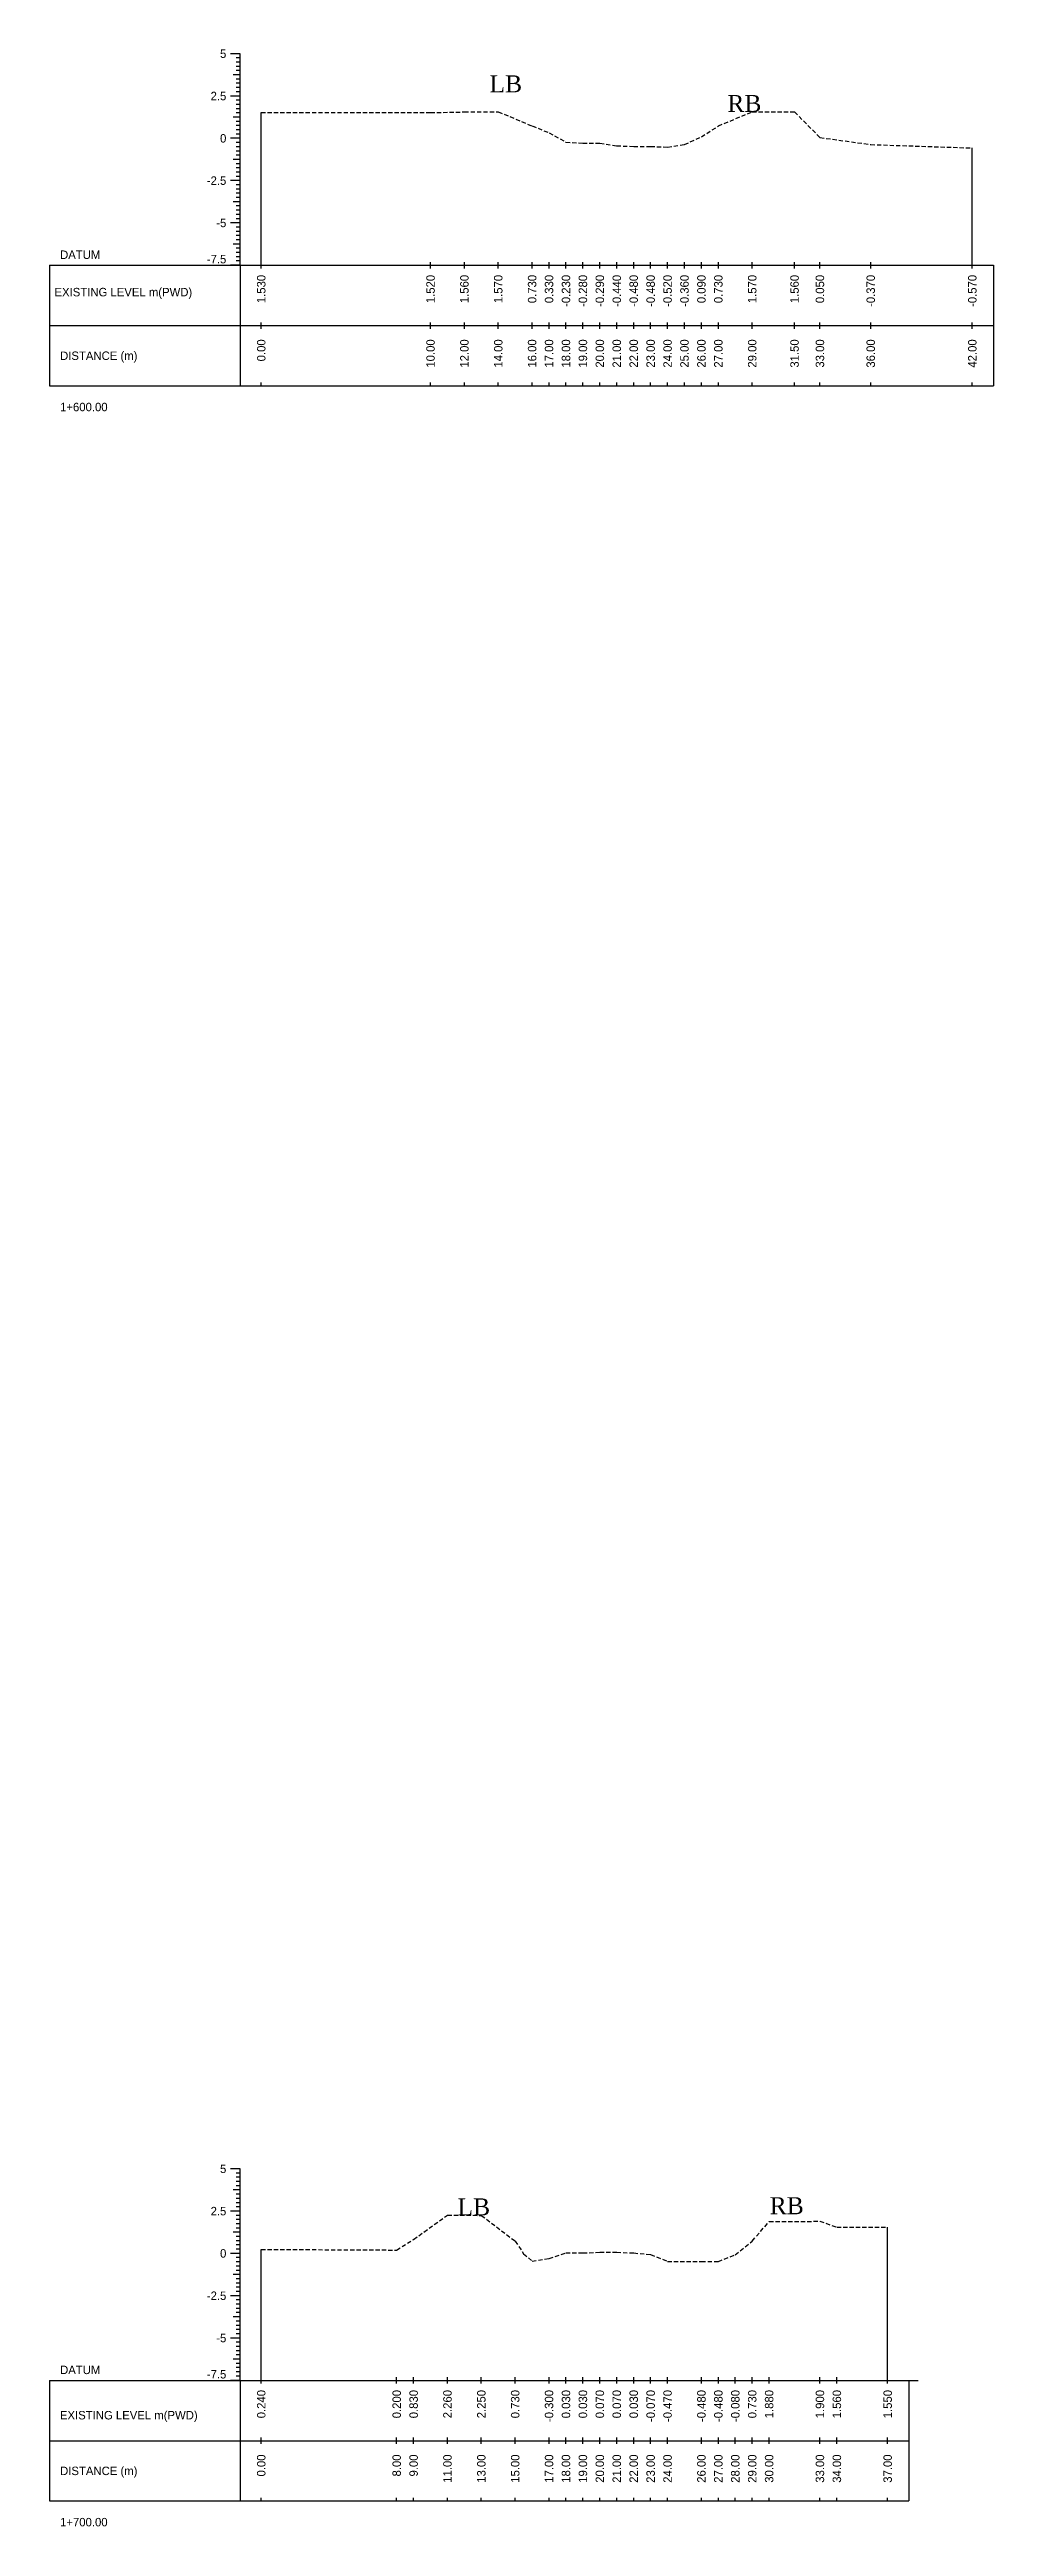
# Model space of a CAD drawing. Header units: inches. Extents: x 4752 to 6808, y -1487 to -426.
# Drawn here: x 5657.6 to 5713.4, y -1233.6 to -1087.2 of the extents above; entities that cross this region are included whole.
import ezdxf
from ezdxf.enums import TextEntityAlignment as Align

# ---------------------------------------------------------------- set-up
doc = ezdxf.new("R2010")
doc.units = ezdxf.units.IN
doc.header["$MEASUREMENT"] = 0
doc.linetypes.add('HIDDEN', pattern=[0.375, 0.25, -0.125])
doc.layers.add('CS_Drawing', color=7, linetype='Continuous')
doc.layers.add('GL', color=3, linetype='HIDDEN')
doc.styles.add('romans', font='romans.shx')

msp = doc.modelspace()

# ---------------------------------------------------------------- texts
at = {"char_height": 1, "width": 325.847, "attachment_point": 1, "style": 'romans'}
for s, insert in [('{\\fTimes New Roman|b0|i0|c0|p18;LB}', (5683.59, -1088.77)), ('\\pi-1,l1;{\\fTimes New Roman|b0|i0|c0|p18;RB}', (5697.64, -1089.93)), ('{\\fTimes New Roman|b0|i0|c0|p18;LB}', (5681.7, -1214.24)), ('\\pi-1,l1;{\\fTimes New Roman|b0|i0|c0|p18;RB}', (5700.14, -1214.17))]:
    msp.add_mtext(s, dxfattribs=dict(at, insert=insert))
at = {"layer": 'CS_Drawing'}
for s, p in [('5', (5668.05, -1087.49)), ('2.5', (5668.05, -1089.99)), ('0', (5668.05, -1092.49)), ('-2.5', (5668.05, -1094.99)), ('-5', (5668.05, -1097.49)), ('5', (5668.05, -1212.49)), ('2.5', (5668.05, -1214.99)), ('0', (5668.05, -1217.49)), ('-2.5', (5668.05, -1219.99)), ('-5', (5668.05, -1222.49))]:
    msp.add_text(s, height=0.5, dxfattribs=at).set_placement(p, align=Align.MIDDLE_RIGHT)
for s, p in [('DATUM', (5658.23, -1099.37)), ('EXISTING LEVEL m(PWD)', (5657.9, -1101.58)), ('DISTANCE (m)', (5658.23, -1105.34)), ('1+600.00', (5658.23, -1108.37)), ('DATUM', (5658.23, -1224.37)), ('EXISTING LEVEL m(PWD)', (5658.22, -1227.05)), ('DISTANCE (m)', (5658.23, -1230.34)), ('1+700.00', (5658.23, -1233.37))]:
    msp.add_text(s, height=0.5, dxfattribs=at).set_placement(p, align=Align.MIDDLE_LEFT)
for p in [(5668.05, -1099.88), (5668.05, -1224.88)]:
    msp.add_text('-7.5', height=0.5, dxfattribs=at).set_placement(p, align=Align.RIGHT)
for s, p in [('1.530', (5670.11, -1100.56)), ('1.520', (5680.11, -1100.56)), ('1.560', (5682.11, -1100.56)), ('1.570', (5684.11, -1100.56)), ('0.730', (5686.11, -1100.56)), ('0.330', (5687.11, -1100.56)), ('-0.230', (5688.11, -1100.56)), ('-0.280', (5689.11, -1100.56)), ('-0.290', (5690.11, -1100.56)), ('-0.440', (5691.11, -1100.56)), ('-0.480', (5692.11, -1100.56)), ('-0.480', (5693.11, -1100.56)), ('-0.520', (5694.11, -1100.56)), ('-0.360', (5695.11, -1100.56)), ('0.090', (5696.11, -1100.56)), ('0.730', (5697.11, -1100.56)), ('1.570', (5699.11, -1100.56)), ('1.560', (5701.61, -1100.56)), ('0.050', (5703.11, -1100.56)), ('-0.370', (5706.11, -1100.56)), ('-0.570', (5712.11, -1100.56)), ('0.00', (5670.11, -1104.37)), ('10.00', (5680.11, -1104.37)), ('12.00', (5682.11, -1104.37)), ('14.00', (5684.11, -1104.37)), ('16.00', (5686.11, -1104.37)), ('17.00', (5687.11, -1104.37)), ('18.00', (5688.11, -1104.37)), ('19.00', (5689.11, -1104.37)), ('20.00', (5690.11, -1104.37)), ('21.00', (5691.11, -1104.37)), ('22.00', (5692.11, -1104.37)), ('23.00', (5693.11, -1104.37)), ('24.00', (5694.11, -1104.37)), ('25.00', (5695.11, -1104.37)), ('26.00', (5696.11, -1104.37)), ('27.00', (5697.11, -1104.37)), ('29.00', (5699.11, -1104.37)), ('31.50', (5701.61, -1104.37)), ('33.00', (5703.11, -1104.37)), ('36.00', (5706.11, -1104.37)), ('42.00', (5712.11, -1104.37)), ('0.240', (5670.11, -1225.56)), ('0.200', (5678.11, -1225.56)), ('0.830', (5679.11, -1225.56)), ('2.260', (5681.11, -1225.56)), ('2.250', (5683.11, -1225.56)), ('0.730', (5685.11, -1225.56)), ('-0.300', (5687.11, -1225.56)), ('0.030', (5688.11, -1225.56)), ('0.030', (5689.11, -1225.56)), ('0.070', (5690.11, -1225.56)), ('0.070', (5691.11, -1225.56)), ('0.030', (5692.11, -1225.56)), ('-0.070', (5693.11, -1225.56)), ('-0.470', (5694.11, -1225.56)), ('-0.480', (5696.11, -1225.56)), ('-0.480', (5697.11, -1225.56)), ('-0.080', (5698.11, -1225.56)), ('0.730', (5699.11, -1225.56)), ('1.880', (5700.11, -1225.56)), ('1.900', (5703.11, -1225.56)), ('1.560', (5704.11, -1225.56)), ('1.550', (5707.11, -1225.56)), ('0.00', (5670.11, -1229.37)), ('8.00', (5678.11, -1229.37)), ('9.00', (5679.11, -1229.37)), ('11.00', (5681.11, -1229.37)), ('13.00', (5683.11, -1229.37)), ('15.00', (5685.11, -1229.37)), ('17.00', (5687.11, -1229.37)), ('18.00', (5688.11, -1229.37)), ('19.00', (5689.11, -1229.37)), ('20.00', (5690.11, -1229.37)), ('21.00', (5691.11, -1229.37)), ('22.00', (5692.11, -1229.37)), ('23.00', (5693.11, -1229.37)), ('24.00', (5694.11, -1229.37)), ('26.00', (5696.11, -1229.37)), ('27.00', (5697.11, -1229.37)), ('28.00', (5698.11, -1229.37)), ('29.00', (5699.11, -1229.37)), ('30.00', (5700.11, -1229.37)), ('33.00', (5703.11, -1229.37)), ('34.00', (5704.11, -1229.37)), ('37.00', (5707.11, -1229.37))]:
    msp.add_text(s, height=0.5, rotation=90, dxfattribs=at).set_placement(p, align=Align.MIDDLE_RIGHT)

# ---------------------------------------------------------------- linework, layer by layer
at = {"layer": 'CS_Drawing'}
for p, q in [((5668.86, -1087.49), (5668.3, -1087.49)), ((5668.86, -1087.49), (5668.46, -1087.49)), ((5668.86, -1087.49), (5668.63, -1087.49)), ((5668.86, -1099.99), (5668.86, -1087.49)), ((5668.86, -1088.74), (5668.46, -1088.74)), ((5668.86, -1087.74), (5668.63, -1087.74)), ((5668.86, -1087.99), (5668.63, -1087.99)), ((5668.86, -1088.24), (5668.63, -1088.24)), ((5668.86, -1088.49), (5668.63, -1088.49)), ((5668.86, -1088.74), (5668.63, -1088.74)), ((5668.86, -1088.99), (5668.63, -1088.99)), ((5668.86, -1089.99), (5668.3, -1089.99)), ((5668.86, -1089.99), (5668.46, -1089.99)), ((5668.86, -1089.24), (5668.63, -1089.24)), ((5668.86, -1089.49), (5668.63, -1089.49)), ((5668.86, -1089.74), (5668.63, -1089.74)), ((5668.86, -1089.99), (5668.63, -1089.99)), ((5668.86, -1090.24), (5668.63, -1090.24)), ((5668.86, -1090.49), (5668.63, -1090.49)), ((5668.86, -1091.24), (5668.46, -1091.24)), ((5668.86, -1090.74), (5668.63, -1090.74)), ((5668.86, -1090.99), (5668.63, -1090.99)), ((5668.86, -1091.24), (5668.63, -1091.24)), ((5668.86, -1091.49), (5668.63, -1091.49)), ((5668.86, -1091.74), (5668.63, -1091.74)), ((5668.86, -1091.99), (5668.63, -1091.99)), ((5670.11, -1099.99), (5670.11, -1090.96)), ((5668.86, -1092.49), (5668.3, -1092.49)), ((5668.86, -1092.49), (5668.46, -1092.49)), ((5668.86, -1092.24), (5668.63, -1092.24)), ((5668.86, -1092.49), (5668.63, -1092.49)), ((5668.86, -1092.74), (5668.63, -1092.74)), ((5668.86, -1092.99), (5668.63, -1092.99)), ((5668.86, -1093.24), (5668.63, -1093.24)), ((5712.11, -1099.99), (5712.11, -1093.06)), ((5668.86, -1093.74), (5668.46, -1093.74)), ((5668.86, -1093.49), (5668.63, -1093.49)), ((5668.86, -1093.74), (5668.63, -1093.74)), ((5668.86, -1093.99), (5668.63, -1093.99)), ((5668.86, -1094.24), (5668.63, -1094.24)), ((5668.86, -1094.49), (5668.63, -1094.49)), ((5668.86, -1094.74), (5668.63, -1094.74)), ((5668.86, -1094.99), (5668.3, -1094.99)), ((5668.86, -1094.99), (5668.46, -1094.99)), ((5668.86, -1096.24), (5668.46, -1096.24)), ((5668.86, -1094.99), (5668.63, -1094.99)), ((5668.86, -1095.24), (5668.63, -1095.24)), ((5668.86, -1095.49), (5668.63, -1095.49)), ((5668.86, -1095.74), (5668.63, -1095.74)), ((5668.86, -1095.99), (5668.63, -1095.99)), ((5668.86, -1096.24), (5668.63, -1096.24)), ((5668.86, -1097.49), (5668.3, -1097.49)), ((5668.86, -1097.49), (5668.46, -1097.49)), ((5668.86, -1096.49), (5668.63, -1096.49)), ((5668.86, -1096.74), (5668.63, -1096.74)), ((5668.86, -1096.99), (5668.63, -1096.99)), ((5668.86, -1097.24), (5668.63, -1097.24)), ((5668.86, -1097.49), (5668.63, -1097.49)), ((5668.86, -1097.74), (5668.63, -1097.74)), ((5668.86, -1098.74), (5668.46, -1098.74)), ((5668.86, -1097.99), (5668.63, -1097.99)), ((5668.86, -1098.24), (5668.63, -1098.24)), ((5668.86, -1098.49), (5668.63, -1098.49)), ((5668.86, -1098.74), (5668.63, -1098.74)), ((5668.86, -1098.99), (5668.63, -1098.99)), ((5668.86, -1099.24), (5668.63, -1099.24)), ((5657.61, -1099.99), (5668.86, -1099.99)), ((5657.61, -1099.99), (5657.61, -1107.12)), ((5668.86, -1099.99), (5668.3, -1099.99)), ((5668.86, -1099.99), (5668.46, -1099.99)), ((5668.86, -1099.49), (5668.63, -1099.49)), ((5668.86, -1099.74), (5668.63, -1099.74)), ((5668.86, -1099.99), (5668.63, -1099.99)), ((5668.86, -1099.99), (5713.36, -1099.99)), ((5668.86, -1099.99), (5668.86, -1107.12)), ((5670.11, -1100.18), (5670.11, -1099.81)), ((5680.11, -1100.18), (5680.11, -1099.81)), ((5682.11, -1100.18), (5682.11, -1099.81)), ((5684.11, -1100.18), (5684.11, -1099.81)), ((5686.11, -1100.18), (5686.11, -1099.81)), ((5687.11, -1100.18), (5687.11, -1099.81)), ((5688.11, -1100.18), (5688.11, -1099.81)), ((5689.11, -1100.18), (5689.11, -1099.81)), ((5690.11, -1100.18), (5690.11, -1099.81)), ((5691.11, -1100.18), (5691.11, -1099.81)), ((5692.11, -1100.18), (5692.11, -1099.81)), ((5693.11, -1100.18), (5693.11, -1099.81)), ((5694.11, -1100.18), (5694.11, -1099.81)), ((5695.11, -1100.18), (5695.11, -1099.81)), ((5696.11, -1100.18), (5696.11, -1099.81)), ((5697.11, -1100.18), (5697.11, -1099.81)), ((5699.11, -1100.18), (5699.11, -1099.81)), ((5701.61, -1100.18), (5701.61, -1099.81)), ((5703.11, -1100.18), (5703.11, -1099.81)), ((5706.11, -1100.18), (5706.11, -1099.81)), ((5712.11, -1100.18), (5712.11, -1099.81)), ((5713.36, -1099.99), (5713.36, -1107.12)), ((5657.61, -1103.56), (5668.86, -1103.56)), ((5668.86, -1103.56), (5713.36, -1103.56)), ((5668.86, -1103.56), (5713.36, -1103.56)), ((5670.11, -1103.74), (5670.11, -1103.37)), ((5680.11, -1103.74), (5680.11, -1103.37)), ((5682.11, -1103.74), (5682.11, -1103.37)), ((5684.11, -1103.74), (5684.11, -1103.37)), ((5686.11, -1103.74), (5686.11, -1103.37)), ((5687.11, -1103.74), (5687.11, -1103.37)), ((5688.11, -1103.74), (5688.11, -1103.37)), ((5689.11, -1103.74), (5689.11, -1103.37)), ((5690.11, -1103.74), (5690.11, -1103.37)), ((5691.11, -1103.74), (5691.11, -1103.37)), ((5692.11, -1103.74), (5692.11, -1103.37)), ((5693.11, -1103.74), (5693.11, -1103.37)), ((5694.11, -1103.74), (5694.11, -1103.37)), ((5695.11, -1103.74), (5695.11, -1103.37)), ((5696.11, -1103.74), (5696.11, -1103.37)), ((5697.11, -1103.74), (5697.11, -1103.37)), ((5699.11, -1103.74), (5699.11, -1103.37)), ((5701.61, -1103.74), (5701.61, -1103.37)), ((5703.11, -1103.74), (5703.11, -1103.37)), ((5706.11, -1103.74), (5706.11, -1103.37)), ((5712.11, -1103.74), (5712.11, -1103.37)), ((5657.61, -1107.12), (5668.86, -1107.12)), ((5668.86, -1107.12), (5713.36, -1107.12)), ((5670.11, -1107.12), (5670.11, -1106.93)), ((5680.11, -1107.12), (5680.11, -1106.93)), ((5682.11, -1107.12), (5682.11, -1106.93)), ((5684.11, -1107.12), (5684.11, -1106.93)), ((5686.11, -1107.12), (5686.11, -1106.93)), ((5687.11, -1107.12), (5687.11, -1106.93)), ((5688.11, -1107.12), (5688.11, -1106.93)), ((5689.11, -1107.12), (5689.11, -1106.93)), ((5690.11, -1107.12), (5690.11, -1106.93)), ((5691.11, -1107.12), (5691.11, -1106.93)), ((5692.11, -1107.12), (5692.11, -1106.93)), ((5693.11, -1107.12), (5693.11, -1106.93)), ((5694.11, -1107.12), (5694.11, -1106.93)), ((5695.11, -1107.12), (5695.11, -1106.93)), ((5696.11, -1107.12), (5696.11, -1106.93)), ((5697.11, -1107.12), (5697.11, -1106.93)), ((5699.11, -1107.12), (5699.11, -1106.93)), ((5701.61, -1107.12), (5701.61, -1106.93)), ((5703.11, -1107.12), (5703.11, -1106.93)), ((5706.11, -1107.12), (5706.11, -1106.93)), ((5712.11, -1107.12), (5712.11, -1106.93)), ((5668.86, -1212.49), (5668.3, -1212.49)), ((5668.86, -1212.49), (5668.46, -1212.49)), ((5668.86, -1212.49), (5668.63, -1212.49)), ((5668.86, -1212.74), (5668.63, -1212.74)), ((5668.86, -1212.99), (5668.63, -1212.99)), ((5668.86, -1213.24), (5668.63, -1213.24)), ((5668.86, -1213.49), (5668.63, -1213.49)), ((5668.86, -1224.99), (5668.86, -1212.49)), ((5668.86, -1213.74), (5668.46, -1213.74)), ((5668.86, -1213.74), (5668.63, -1213.74)), ((5668.86, -1213.99), (5668.63, -1213.99)), ((5668.86, -1214.24), (5668.63, -1214.24)), ((5668.86, -1214.49), (5668.63, -1214.49)), ((5668.86, -1214.74), (5668.63, -1214.74)), ((5668.86, -1214.99), (5668.3, -1214.99)), ((5668.86, -1214.99), (5668.46, -1214.99)), ((5668.86, -1216.24), (5668.46, -1216.24)), ((5668.86, -1214.99), (5668.63, -1214.99)), ((5668.86, -1215.24), (5668.63, -1215.24)), ((5668.86, -1215.49), (5668.63, -1215.49)), ((5668.86, -1215.74), (5668.63, -1215.74)), ((5668.86, -1215.99), (5668.63, -1215.99)), ((5668.86, -1216.24), (5668.63, -1216.24)), ((5707.11, -1224.99), (5707.11, -1215.94)), ((5668.86, -1217.49), (5668.3, -1217.49)), ((5668.86, -1217.49), (5668.46, -1217.49)), ((5668.86, -1216.49), (5668.63, -1216.49)), ((5668.86, -1216.74), (5668.63, -1216.74)), ((5668.86, -1216.99), (5668.63, -1216.99)), ((5668.86, -1217.24), (5668.63, -1217.24)), ((5668.86, -1217.49), (5668.63, -1217.49)), ((5668.86, -1217.74), (5668.63, -1217.74)), ((5670.11, -1224.99), (5670.11, -1217.25)), ((5668.86, -1218.74), (5668.46, -1218.74)), ((5668.86, -1217.99), (5668.63, -1217.99)), ((5668.86, -1218.24), (5668.63, -1218.24)), ((5668.86, -1218.49), (5668.63, -1218.49)), ((5668.86, -1218.74), (5668.63, -1218.74)), ((5668.86, -1218.99), (5668.63, -1218.99)), ((5668.86, -1219.24), (5668.63, -1219.24)), ((5668.86, -1219.99), (5668.3, -1219.99)), ((5668.86, -1219.99), (5668.46, -1219.99)), ((5668.86, -1219.49), (5668.63, -1219.49)), ((5668.86, -1219.74), (5668.63, -1219.74)), ((5668.86, -1219.99), (5668.63, -1219.99)), ((5668.86, -1220.24), (5668.63, -1220.24)), ((5668.86, -1220.49), (5668.63, -1220.49)), ((5668.86, -1220.74), (5668.63, -1220.74)), ((5668.86, -1221.24), (5668.46, -1221.24)), ((5668.86, -1220.99), (5668.63, -1220.99)), ((5668.86, -1221.24), (5668.63, -1221.24)), ((5668.86, -1221.49), (5668.63, -1221.49)), ((5668.86, -1221.74), (5668.63, -1221.74)), ((5668.86, -1221.99), (5668.63, -1221.99)), ((5668.86, -1222.24), (5668.63, -1222.24)), ((5668.86, -1222.49), (5668.3, -1222.49)), ((5668.86, -1222.49), (5668.46, -1222.49)), ((5668.86, -1223.74), (5668.46, -1223.74)), ((5668.86, -1222.49), (5668.63, -1222.49)), ((5668.86, -1222.74), (5668.63, -1222.74)), ((5668.86, -1222.99), (5668.63, -1222.99)), ((5668.86, -1223.24), (5668.63, -1223.24)), ((5668.86, -1223.49), (5668.63, -1223.49)), ((5668.86, -1223.74), (5668.63, -1223.74)), ((5657.61, -1224.99), (5668.86, -1224.99)), ((5657.61, -1224.99), (5657.61, -1232.12)), ((5668.86, -1224.99), (5668.3, -1224.99)), ((5668.86, -1224.99), (5668.46, -1224.99)), ((5668.86, -1223.99), (5668.63, -1223.99)), ((5668.86, -1224.24), (5668.63, -1224.24)), ((5668.86, -1224.49), (5668.63, -1224.49)), ((5668.86, -1224.74), (5668.63, -1224.74)), ((5668.86, -1224.99), (5668.63, -1224.99)), ((5668.86, -1224.99), (5708.36, -1224.99)), ((5668.86, -1224.99), (5668.86, -1232.12)), ((5670.11, -1225.18), (5670.11, -1224.81)), ((5678.11, -1225.18), (5678.11, -1224.81)), ((5679.11, -1225.18), (5679.11, -1224.81)), ((5681.11, -1225.18), (5681.11, -1224.81)), ((5683.11, -1225.18), (5683.11, -1224.81)), ((5685.11, -1225.18), (5685.11, -1224.81)), ((5687.11, -1225.18), (5687.11, -1224.81)), ((5688.11, -1225.18), (5688.11, -1224.81)), ((5689.11, -1225.18), (5689.11, -1224.81)), ((5690.11, -1225.18), (5690.11, -1224.81)), ((5691.11, -1225.18), (5691.11, -1224.81)), ((5692.11, -1225.18), (5692.11, -1224.81)), ((5693.11, -1225.18), (5693.11, -1224.81)), ((5694.11, -1225.18), (5694.11, -1224.81)), ((5696.11, -1225.18), (5696.11, -1224.81)), ((5697.11, -1225.18), (5697.11, -1224.81)), ((5698.11, -1225.18), (5698.11, -1224.81)), ((5699.11, -1225.18), (5699.11, -1224.81)), ((5700.11, -1225.18), (5700.11, -1224.81)), ((5703.11, -1225.18), (5703.11, -1224.81)), ((5704.11, -1225.18), (5704.11, -1224.81)), ((5707.11, -1225.18), (5707.11, -1224.81)), ((5708.36, -1224.99), (5708.92, -1224.99)), ((5708.36, -1224.99), (5708.75, -1224.99)), ((5708.36, -1224.99), (5708.58, -1224.99)), ((5708.36, -1224.99), (5708.36, -1232.12)), ((5657.61, -1228.56), (5668.86, -1228.56)), ((5668.86, -1228.56), (5708.36, -1228.56)), ((5668.86, -1228.56), (5708.36, -1228.56)), ((5670.11, -1228.74), (5670.11, -1228.37)), ((5678.11, -1228.74), (5678.11, -1228.37)), ((5679.11, -1228.74), (5679.11, -1228.37)), ((5681.11, -1228.74), (5681.11, -1228.37)), ((5683.11, -1228.74), (5683.11, -1228.37)), ((5685.11, -1228.74), (5685.11, -1228.37)), ((5687.11, -1228.74), (5687.11, -1228.37)), ((5688.11, -1228.74), (5688.11, -1228.37)), ((5689.11, -1228.74), (5689.11, -1228.37)), ((5690.11, -1228.74), (5690.11, -1228.37)), ((5691.11, -1228.74), (5691.11, -1228.37)), ((5692.11, -1228.74), (5692.11, -1228.37)), ((5693.11, -1228.74), (5693.11, -1228.37)), ((5694.11, -1228.74), (5694.11, -1228.37)), ((5696.11, -1228.74), (5696.11, -1228.37)), ((5697.11, -1228.74), (5697.11, -1228.37)), ((5698.11, -1228.74), (5698.11, -1228.37)), ((5699.11, -1228.74), (5699.11, -1228.37)), ((5700.11, -1228.74), (5700.11, -1228.37)), ((5703.11, -1228.74), (5703.11, -1228.37)), ((5704.11, -1228.74), (5704.11, -1228.37)), ((5707.11, -1228.74), (5707.11, -1228.37)), ((5657.61, -1232.12), (5668.86, -1232.12)), ((5668.86, -1232.12), (5708.36, -1232.12)), ((5670.11, -1232.12), (5670.11, -1231.93)), ((5678.11, -1232.12), (5678.11, -1231.93)), ((5679.11, -1232.12), (5679.11, -1231.93)), ((5681.11, -1232.12), (5681.11, -1231.93)), ((5683.11, -1232.12), (5683.11, -1231.93)), ((5685.11, -1232.12), (5685.11, -1231.93)), ((5687.11, -1232.12), (5687.11, -1231.93)), ((5688.11, -1232.12), (5688.11, -1231.93)), ((5689.11, -1232.12), (5689.11, -1231.93)), ((5690.11, -1232.12), (5690.11, -1231.93)), ((5691.11, -1232.12), (5691.11, -1231.93)), ((5692.11, -1232.12), (5692.11, -1231.93)), ((5693.11, -1232.12), (5693.11, -1231.93)), ((5694.11, -1232.12), (5694.11, -1231.93)), ((5696.11, -1232.12), (5696.11, -1231.93)), ((5697.11, -1232.12), (5697.11, -1231.93)), ((5698.11, -1232.12), (5698.11, -1231.93)), ((5699.11, -1232.12), (5699.11, -1231.93)), ((5700.11, -1232.12), (5700.11, -1231.93)), ((5703.11, -1232.12), (5703.11, -1231.93)), ((5704.11, -1232.12), (5704.11, -1231.93)), ((5707.11, -1232.12), (5707.11, -1231.93))]:
    msp.add_line(p, q, dxfattribs=at)
at = {"layer": 'GL'}
for points in [[(5670.11, -1090.96), (5680.11, -1090.97), (5682.11, -1090.93), (5684.11, -1090.92), (5686.11, -1091.76), (5687.11, -1092.16), (5688.11, -1092.72), (5689.11, -1092.77), (5690.11, -1092.78), (5691.11, -1092.93), (5692.11, -1092.97), (5693.11, -1092.97), (5694.11, -1093.01), (5695.11, -1092.85), (5696.11, -1092.4), (5697.11, -1091.76), (5699.11, -1090.92), (5701.61, -1090.93), (5703.11, -1092.44), (5706.11, -1092.86), (5712.11, -1093.06)], [(5670.11, -1217.25), (5678.11, -1217.29), (5679.11, -1216.66), (5681.11, -1215.23), (5683.11, -1215.24), (5685.11, -1216.76), (5685.61, -1217.51), (5686.11, -1217.94), (5687.11, -1217.79), (5688.11, -1217.46), (5689.11, -1217.46), (5690.11, -1217.42), (5691.11, -1217.42), (5692.11, -1217.46), (5693.11, -1217.56), (5694.11, -1217.96), (5696.11, -1217.97), (5697.11, -1217.97), (5698.11, -1217.57), (5699.11, -1216.76), (5700.11, -1215.61), (5703.11, -1215.59), (5704.11, -1215.93), (5707.11, -1215.94)]]:
    msp.add_lwpolyline(points, dxfattribs=at)

msp.set_redraw_order([(e.dxf.handle, doc.entitydb.next_handle()) for e in msp.query("TEXT MTEXT ATTDEF DIMENSION ARC_DIMENSION")])  # texts and dimensions are drawn at this point

doc.saveas('drawing.dxf')
